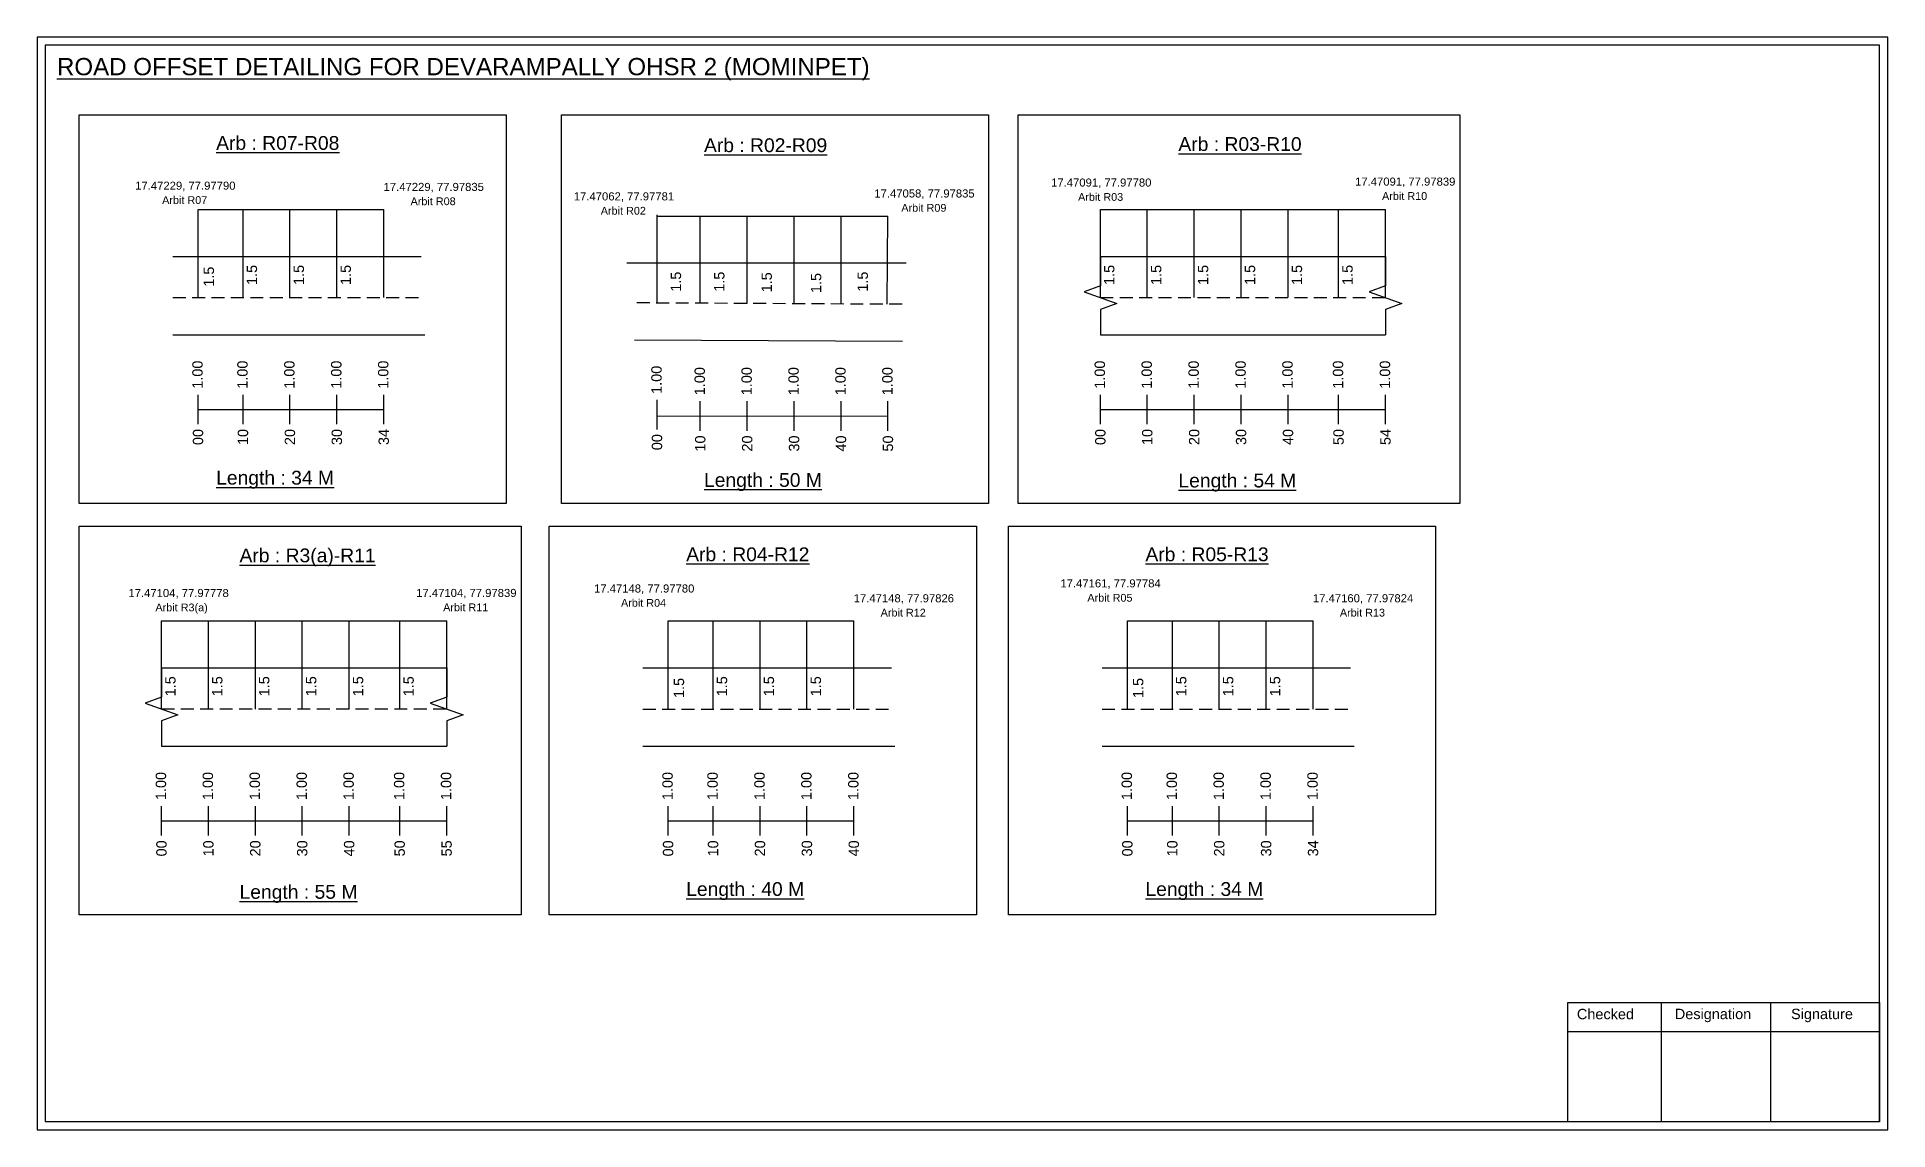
# Model space of a CAD drawing. Header units: inches. Extents: x -117 to 51867, y -12715 to 3423.
# Drawn here: x 15124 to 15661, y -3161 to -2845 of the extents above; entities that cross this region are included whole.
import ezdxf

# ---------------------------------------------------------------- set-up
doc = ezdxf.new("R2010")
doc.units = ezdxf.units.IN
doc.header["$MEASUREMENT"] = 0
doc.linetypes.add('DASHED2', pattern=[0.375, 0.25, -0.125])
doc.layers.add('PDF_Geometry', color=7, linetype='Continuous')
doc.layers.add('PDF_Text', color=5, linetype='Continuous')
doc.styles.add('PDF Arial', font='arial.ttf')
doc.styles.get("Standard").update_dxf_attribs({"font": 'arial.ttf'})

msp = doc.modelspace()

# ---------------------------------------------------------------- texts
at = {"color": 242, "true_color": 0xcd2027}
for s, height, p in [('%%UROAD OFFSET DETAILING FOR DEVARAMPALLY OHSR 2 (MOMINPET)', 5, (15130.06, -2855.63)), ('%%UArb : R07-R08', 4, (15176.2, -2877.25)), ('%%UArb : R02-R09', 4, (15317.6, -2877.91)), ('%%UArb : R03-R10', 4, (15455.1, -2877.57)), ('%%ULength : 34 M', 4, (15176.2, -2974.25)), ('%%ULength : 50 M', 4, (15317.6, -2974.91)), ('%%ULength : 54 M', 4, (15455.1, -2975.07)), ('%%UArb : R3(a)-R11', 4, (15182.98, -2996.77)), ('%%UArb : R04-R12', 4, (15312.44, -2996.45)), ('%%UArb : R05-R13', 4, (15445.54, -2996.45)), ('%%ULength : 55 M', 4, (15182.98, -3094.27)), ('%%ULength : 40 M', 4, (15312.44, -3093.45)), ('%%ULength : 34 M', 4, (15445.54, -3093.45))]:
    msp.add_text(s, height=height, dxfattribs=at).set_placement(p)
at = {"color": 5}
for s, height, p in [('17.47091, 77.97780', 2.34, (15418.2, -2887.89)), ('17.47091, 77.97839', 2.34, (15506.3, -2887.62)), ('17.47229, 77.97790', 2.34, (15152.73, -2888.8)), ('Arbit R07', 2.246, (15160.55, -2892.92)), ('17.47229, 77.97835', 2.34, (15224.73, -2889.16)), ('Arbit R08', 2.246, (15232.55, -2893.28)), ('17.47062, 77.97781', 2.34, (15279.86, -2891.9)), ('17.47058, 77.97835', 2.34, (15366.96, -2891.06)), ('Arbit R03', 2.246, (15426.02, -2892.02)), ('Arbit R10', 2.246, (15514.12, -2891.75)), ('Arbit R02', 2.246, (15287.68, -2896.02)), ('Arbit R09', 2.246, (15374.78, -2895.18)), ('17.47148, 77.97780', 2.34, (15285.72, -3005.53)), ('17.47161, 77.97784', 2.34, (15420.89, -3004.04)), ('17.47104, 77.97778', 2.34, (15150.78, -3006.84)), ('Arbit R3(a)', 2.2464, (15158.6, -3010.97)), ('17.47104, 77.97839', 2.34, (15234.18, -3006.82)), ('Arbit R11', 2.246, (15242, -3010.94)), ('Arbit R04', 2.246, (15293.54, -3009.65)), ('17.47148, 77.97826', 2.34, (15360.98, -3008.36)), ('Arbit R05', 2.246, (15428.71, -3008.17)), ('17.47160, 77.97824', 2.34, (15494.08, -3008.36)), ('Arbit R12', 2.246, (15368.8, -3012.48)), ('Arbit R13', 2.246, (15501.9, -3012.48))]:
    msp.add_text(s, height=height, dxfattribs=at).set_placement(p)
for p in [(15175.59, -2916.91), (15188.06, -2916.41), (15201.66, -2916.41), (15215.26, -2916.41), (15310.96, -2918.37), (15323.53, -2918.37), (15337.27, -2918.56), (15365.1, -2918.35), (15436.55, -2916.41), (15450.15, -2916.41), (15463.75, -2916.41), (15477.35, -2916.41), (15490.95, -2916.41), (15505.61, -2916.4), (15351.59, -2918.76), (15164.43, -3035.6), (15178.03, -3035.6), (15191.63, -3035.6), (15205.23, -3035.6), (15218.83, -3035.6), (15233.48, -3035.6), (15311.84, -3036.1), (15324.31, -3035.6), (15337.91, -3035.6), (15351.51, -3035.6), (15444.94, -3036.1), (15457.41, -3035.6), (15471.01, -3035.6), (15484.61, -3035.6)]:
    msp.add_text('1.5', height=3, rotation=90).set_placement(p)
at = {"color": 217, "true_color": 0x93278f}
for s, p in [('1.00', (15172.29, -2946.48)), ('1.00', (15185.32, -2946.48)), ('1.00', (15198.92, -2946.48)), ('1.00', (15212.52, -2946.48)), ('1.00', (15226.12, -2946.48)), ('1.00', (15433.81, -2946.48)), ('1.00', (15447.41, -2946.48)), ('1.00', (15461.01, -2946.48)), ('1.00', (15474.61, -2946.48)), ('1.00', (15488.21, -2946.48)), ('1.00', (15502.86, -2946.48)), ('1.00', (15516.46, -2946.48)), ('1.00', (15305.32, -2947.97)), ('1.00', (15317.85, -2948.36)), ('1.00', (15331.45, -2948.36)), ('1.00', (15345.05, -2948.36)), ('1.00', (15358.65, -2948.36)), ('1.00', (15372.25, -2948.36)), ('00', (15172.44, -2962.8)), ('10', (15185.47, -2962.8)), ('20', (15199.07, -2962.8)), ('30', (15212.67, -2962.8)), ('34', (15226.27, -2962.8)), ('00', (15305.47, -2964.29)), ('10', (15318, -2964.68)), ('20', (15331.6, -2964.68)), ('30', (15345.2, -2964.68)), ('40', (15358.8, -2964.68)), ('50', (15372.4, -2964.68)), ('00', (15433.96, -2962.8)), ('10', (15447.56, -2962.8)), ('20', (15461.16, -2962.8)), ('30', (15474.76, -2962.8)), ('40', (15488.36, -2962.8)), ('50', (15503.01, -2962.8)), ('54', (15516.61, -2962.8)), ('1.00', (15161.69, -3065.68)), ('1.00', (15175.29, -3065.68)), ('1.00', (15188.89, -3065.68)), ('1.00', (15202.49, -3065.68)), ('1.00', (15216.09, -3065.68)), ('1.00', (15230.74, -3065.68)), ('1.00', (15244.34, -3065.68)), ('1.00', (15308.53, -3065.68)), ('1.00', (15321.57, -3065.68)), ('1.00', (15335.17, -3065.68)), ('1.00', (15348.77, -3065.68)), ('1.00', (15362.37, -3065.68)), ('1.00', (15441.63, -3065.68)), ('1.00', (15454.67, -3065.68)), ('1.00', (15468.27, -3065.68)), ('1.00', (15481.87, -3065.68)), ('1.00', (15495.47, -3065.68)), ('00', (15161.84, -3082)), ('10', (15175.44, -3082)), ('20', (15189.04, -3082)), ('30', (15202.64, -3082)), ('40', (15216.24, -3082)), ('50', (15230.89, -3082)), ('55', (15244.49, -3082)), ('00', (15308.68, -3082)), ('10', (15321.72, -3082)), ('20', (15335.32, -3082)), ('30', (15348.92, -3082)), ('40', (15362.52, -3082)), ('00', (15441.79, -3082)), ('10', (15454.82, -3082)), ('20', (15468.42, -3082)), ('30', (15482.02, -3082)), ('34', (15495.62, -3082))]:
    msp.add_text(s, height=3, rotation=90, dxfattribs=at).set_placement(p)
at = {"layer": 'PDF_Text', "color": 7, "attachment_point": 7, "style": 'PDF Arial'}
for s, insert, char_height in [('Checked', (15570.6, -3129.22), 3.001), ('Designation', (15598.98, -3130.05), 3.0006), ('Signature', (15632.66, -3130.05), 3.001)]:
    msp.add_mtext(s, dxfattribs=dict(at, insert=insert, char_height=char_height))

# ---------------------------------------------------------------- linework, layer by layer
at = {"color": 5}
for p, q in [((15170.96, -2894.54), (15224.79, -2894.54)), ((15304, -2896.42), (15370.92, -2896.42)), ((15432.48, -2894.54), (15515.14, -2894.54)), ((15160.36, -3013.74), (15243.02, -3013.74)), ((15307.21, -3013.74), (15361.04, -3013.74)), ((15440.31, -3013.74), (15494.14, -3013.74))]:
    msp.add_line(p, q, dxfattribs=at)
for p, q in [((15170.96, -2920.08), (15170.96, -2894.54)), ((15183.99, -2920.08), (15183.99, -2894.54)), ((15197.59, -2920.08), (15197.59, -2894.54)), ((15211.19, -2920.08), (15211.19, -2894.54)), ((15224.79, -2920.08), (15224.79, -2894.54)), ((15304, -2921.66), (15304, -2896.12)), ((15316.52, -2921.71), (15316.52, -2896.42)), ((15330.12, -2921.76), (15330.12, -2896.42)), ((15343.72, -2921.7), (15343.72, -2896.42)), ((15357.32, -2921.96), (15357.32, -2896.42)), ((15370.69, -2921.92), (15370.92, -2896.42)), ((15432.48, -2920.08), (15432.48, -2894.54)), ((15446.08, -2920.08), (15446.08, -2894.54)), ((15459.68, -2920.08), (15459.68, -2894.54)), ((15473.28, -2920.08), (15473.28, -2894.54)), ((15486.88, -2920.08), (15486.88, -2894.54)), ((15501.54, -2920.08), (15501.54, -2894.54)), ((15515.14, -2920.08), (15515.14, -2894.54)), ((15163.62, -2908.2), (15235.65, -2908.2)), ((15376.17, -2910.09), (15295.21, -2910.09)), ((15432.48, -2908.2), (15515.14, -2908.2)), ((15163.62, -2930.88), (15236.65, -2930.88)), ((15297.42, -2932.3), (15375.15, -2932.73)), ((15432.48, -2930.88), (15515.14, -2930.88)), ((15160.36, -3039.28), (15160.36, -3013.74)), ((15173.96, -3039.28), (15173.96, -3013.74)), ((15187.56, -3039.28), (15187.56, -3013.74)), ((15201.16, -3039.28), (15201.16, -3013.74)), ((15214.76, -3039.28), (15214.76, -3013.74)), ((15229.42, -3039.27), (15229.42, -3013.74)), ((15243.02, -3039.27), (15243.02, -3013.74)), ((15307.21, -3039.28), (15307.21, -3013.74)), ((15320.24, -3039.28), (15320.24, -3013.74)), ((15333.84, -3039.28), (15333.84, -3013.74)), ((15347.44, -3039.28), (15347.44, -3013.74)), ((15361.04, -3039.28), (15361.04, -3013.74)), ((15440.31, -3039.28), (15440.31, -3013.74)), ((15453.34, -3039.28), (15453.34, -3013.74)), ((15466.94, -3039.28), (15466.94, -3013.74)), ((15480.54, -3039.28), (15480.54, -3013.74)), ((15494.14, -3039.28), (15494.14, -3013.74)), ((15160.36, -3027.39), (15243.02, -3027.39)), ((15299.86, -3027.39), (15371.9, -3027.39)), ((15432.96, -3027.39), (15505, -3027.39)), ((15160.36, -3050.08), (15243.02, -3050.08)), ((15299.86, -3050.08), (15372.9, -3050.08)), ((15432.96, -3050.08), (15506, -3050.08))]:
    msp.add_line(p, q)
at = {"linetype": 'DASHED2', "ltscale": 15}
for p, q in [((15163.62, -2920.08), (15236.15, -2920.08)), ((15298.14, -2921.51), (15376.42, -2921.92)), ((15432.48, -2920.08), (15515.14, -2920.08)), ((15160.36, -3039.27), (15243.02, -3039.27)), ((15299.86, -3039.28), (15372.4, -3039.28)), ((15432.96, -3039.28), (15505.5, -3039.28))]:
    msp.add_line(p, q, dxfattribs=at)
at = {"color": 217, "true_color": 0x93278f}
for p, q in [((15170.96, -2956.78), (15170.96, -2948.22)), ((15183.99, -2956.78), (15183.99, -2948.22)), ((15197.59, -2956.78), (15197.59, -2948.22)), ((15211.19, -2956.78), (15211.19, -2948.22)), ((15224.79, -2956.78), (15224.79, -2948.22)), ((15304, -2958.27), (15304, -2949.71)), ((15316.52, -2958.66), (15316.52, -2950.1)), ((15330.12, -2958.66), (15330.12, -2950.1)), ((15343.72, -2958.66), (15343.72, -2950.1)), ((15357.32, -2958.66), (15357.32, -2950.1)), ((15370.92, -2958.66), (15370.92, -2950.1)), ((15432.48, -2956.78), (15432.48, -2948.22)), ((15446.08, -2956.78), (15446.08, -2948.22)), ((15459.68, -2956.78), (15459.68, -2948.22)), ((15473.28, -2956.78), (15473.28, -2948.22)), ((15486.88, -2956.78), (15486.88, -2948.22)), ((15501.54, -2956.77), (15501.54, -2948.22)), ((15515.14, -2956.77), (15515.14, -2948.22)), ((15170.96, -2952.51), (15224.79, -2952.5)), ((15304, -2954.39), (15370.92, -2954.37)), ((15432.48, -2952.51), (15515.14, -2952.5)), ((15160.36, -3075.98), (15160.36, -3067.42)), ((15173.96, -3075.98), (15173.96, -3067.42)), ((15187.56, -3075.98), (15187.56, -3067.42)), ((15201.16, -3075.98), (15201.16, -3067.42)), ((15214.76, -3075.98), (15214.76, -3067.42)), ((15229.42, -3075.97), (15229.42, -3067.42)), ((15243.02, -3075.97), (15243.02, -3067.42)), ((15307.21, -3075.98), (15307.21, -3067.42)), ((15320.24, -3075.98), (15320.24, -3067.42)), ((15333.84, -3075.98), (15333.84, -3067.42)), ((15347.44, -3075.98), (15347.44, -3067.42)), ((15361.04, -3075.98), (15361.04, -3067.42)), ((15440.31, -3075.98), (15440.31, -3067.42)), ((15453.34, -3075.98), (15453.34, -3067.42)), ((15466.94, -3075.98), (15466.94, -3067.42)), ((15480.54, -3075.98), (15480.54, -3067.42)), ((15494.14, -3075.98), (15494.14, -3067.42)), ((15160.36, -3071.71), (15243.02, -3071.7)), ((15307.21, -3071.71), (15361.04, -3071.7)), ((15440.31, -3071.71), (15494.14, -3071.7))]:
    msp.add_line(p, q, dxfattribs=at)
for points in [[(15136.5, -2867.06), (15260.3, -2867.06), (15260.3, -2979.74), (15136.5, -2979.74)], [(15276.29, -2867.06), (15400.1, -2867.06), (15400.1, -2979.74), (15276.29, -2979.74)], [(15408.62, -2867.06), (15536.71, -2867.06), (15536.71, -2979.74), (15408.62, -2979.74)], [(15136.5, -2986.26), (15264.59, -2986.26), (15264.59, -3098.94), (15136.5, -3098.94)], [(15272.75, -2986.26), (15396.55, -2986.26), (15396.55, -3098.94), (15272.75, -3098.94)], [(15405.85, -2986.26), (15529.65, -2986.26), (15529.65, -3098.94), (15405.85, -3098.94)]]:
    msp.add_lwpolyline(points, close=True)
at = {"linetype": 'Continuous'}
for points in [[(15432.48, -2908.2), (15432.48, -2916.63), (15427.74, -2918.35), (15437.23, -2921.81), (15432.48, -2923.53), (15432.48, -2930.88)], [(15515.14, -2908.2), (15515.14, -2916.63), (15510.39, -2918.35), (15519.88, -2921.81), (15515.14, -2923.53), (15515.14, -2930.88)], [(15160.36, -3027.39), (15160.36, -3035.83), (15155.62, -3037.55), (15165.11, -3041), (15160.36, -3042.73), (15160.36, -3050.08)], [(15243.02, -3027.39), (15243.02, -3035.83), (15238.27, -3037.55), (15247.76, -3041), (15243.02, -3042.73), (15243.02, -3050.08)]]:
    msp.add_lwpolyline(points, dxfattribs=at)
at = {"layer": 'PDF_Geometry'}
for points in [[(15124.28, -2844.56), (15124.28, -3161.27), (15660.76, -3161.27), (15660.76, -2844.56)], [(15126.61, -2846.88), (15126.61, -3158.85), (15658.34, -3158.85), (15658.34, -2846.88)]]:
    msp.add_lwpolyline(points, close=True, dxfattribs=at)
at = {"layer": 'PDF_Geometry', "color": 242, "true_color": 0xcc1f26}
msp.add_lwpolyline([(15658.34, -3158.94), (15568, -3158.94), (15568, -3124.33), (15658.34, -3124.33)], close=True, dxfattribs=at)
for points in [[(15594.98, -3124.33), (15594.98, -3158.94)], [(15626.7, -3124.33), (15626.7, -3158.94)], [(15568, -3132.7), (15658.34, -3132.7)]]:
    msp.add_lwpolyline(points, dxfattribs=at)

msp.set_redraw_order([(e.dxf.handle, doc.entitydb.next_handle()) for e in msp.query("TEXT MTEXT ATTDEF DIMENSION ARC_DIMENSION")])  # texts and dimensions are drawn at this point

doc.saveas('drawing.dxf')
